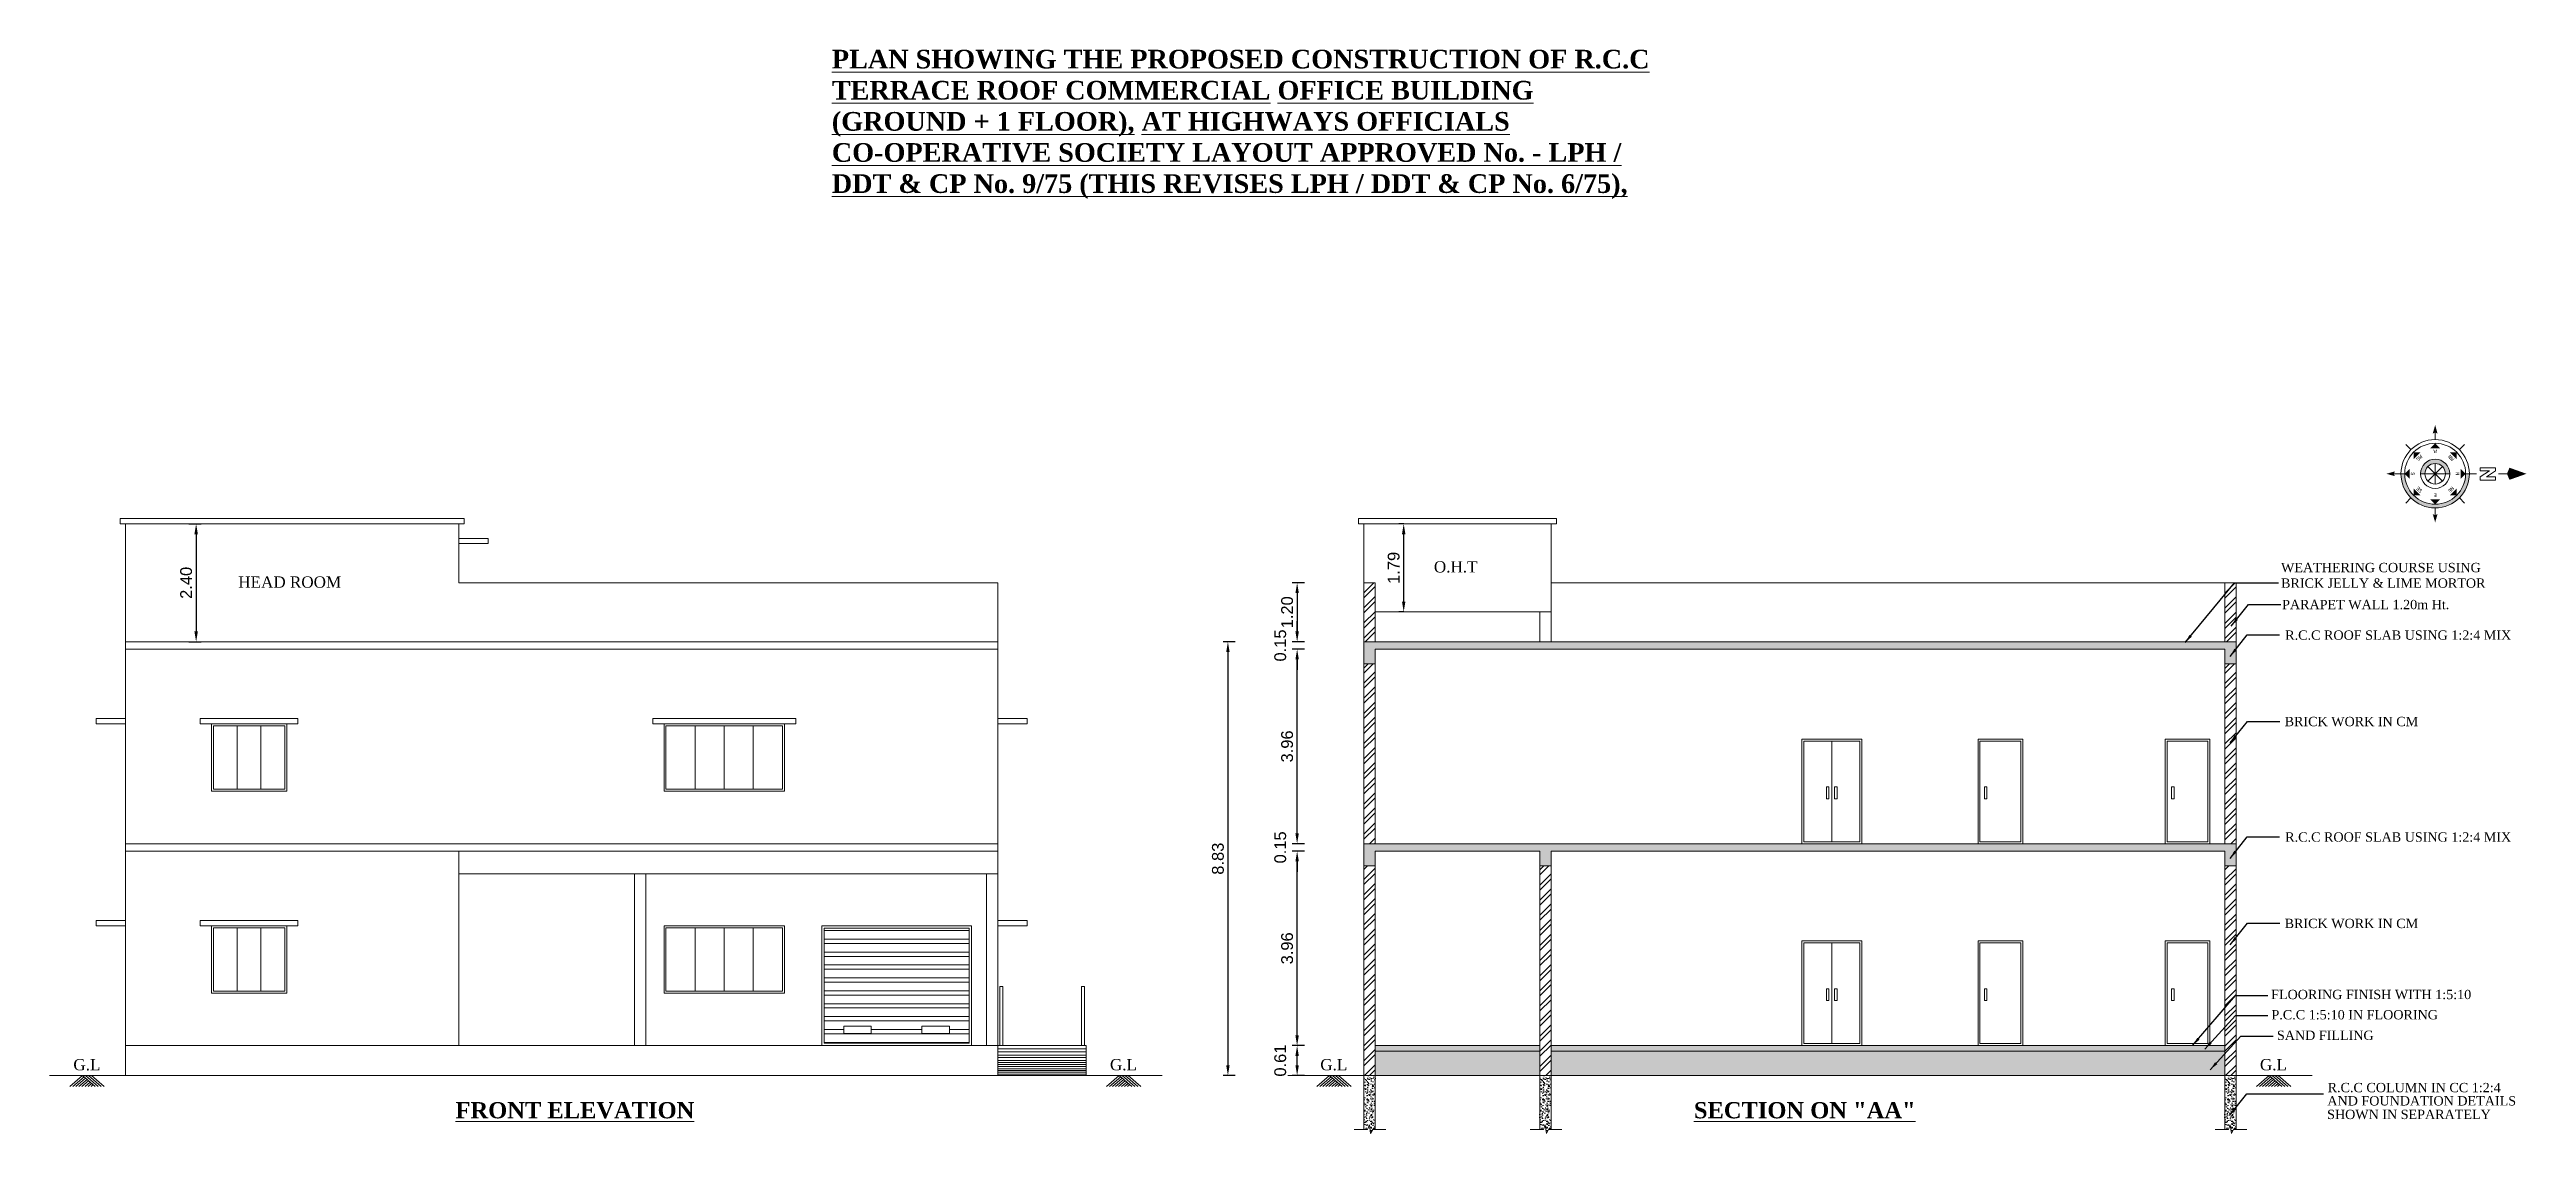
# Model space of a CAD drawing. Header units: metres. Extents: x -296 to -169, y -1394 to -1313.
# Drawn here: x -219.7 to -169.3, y -1334.9 to -1312.8 of the extents above; entities that cross this region are included whole.
import ezdxf
from ezdxf.enums import TextEntityAlignment as Align

# ---------------------------------------------------------------- set-up
doc = ezdxf.new("R2010")
doc.units = ezdxf.units.M
doc.header["$MEASUREMENT"] = 0
doc.header["$PDMODE"] = 2
doc.styles.add('Arial', font='times.ttf', dxfattribs={"height": 9})
doc.styles.add('Arial-Bold', font='times.ttf')
doc.styles.add('CORPORATION', font='arial.ttf')
doc.styles.add('RomanS', font='monos.ttf')
doc.styles.add('STYLE1', font='tahoma.ttf', dxfattribs={"height": 0.23})
doc.dimstyles.new('BLG DIM-1', dxfattribs={"dimtxt": 0.23, "dimasz": 0.23, "dimexe": 0.1, "dimexo": 0.15, "dimgap": 0.08, "dimtad": 1, "dimzin": 0, "dimdsep": 46, "dimtxsty": 'Arial', "dimcen": 0.09, "dimclrd": 8, "dimclre": 8, "dimclrt": 7, "dimadec": 0, "dimazin": 0, "dimtfac": 1, "dimtofl": 0, "dimtmove": 2, "dimatfit": 3, "dimfxl": 0, "dimtolj": 1, "dimtzin": 0, "dimarcsym": 0})
doc.dimstyles.new('STY', dxfattribs={"dimscale": 0.9, "dimtxt": 0.23, "dimasz": 0.18, "dimexe": 0.15, "dimexo": 0.6, "dimgap": 0.1, "dimtad": 1, "dimtih": 1, "dimtoh": 1, "dimzin": 0, "dimdsep": 46, "dimtxsty": 'STYLE1', "dimblk": 'CLOSEDBLANK', "dimcen": 0.09375, "dimdle": 0.1, "dimse1": 1, "dimse2": 1, "dimadec": 0, "dimazin": 0, "dimtfac": 1, "dimtmove": 2, "dimatfit": 2, "dimfxl": 0, "dimtolj": 1, "dimtzin": 0, "dimarcsym": 0})

msp = doc.modelspace()

# ---------------------------------------------------------------- texts
at = {"linetype": 'ByBlock', "lineweight": 18, "style": 'Arial-Bold'}
for s, p in [('HEAD ROOM', (-215.874, -1323.76)), ('O.H.T', (-191.535, -1323.45)), ('G.L', (-219.231, -1333.584)), ('G.L', (-198.129, -1333.584)), ('G.L', (-193.847, -1333.584)), ('G.L', (-174.719, -1333.584))]:
    msp.add_text(s, height=0.23, dxfattribs=at).set_placement(p)
at = {"lineweight": 18, "style": 'Arial'}
for s, p in [('FLOORING FINISH WITH 1:5:10', (-174.491, -1332.135)), ('P.C.C 1:5:10 IN FLOORING', (-174.484, -1332.547)), ('SAND FILLING', (-174.373, -1332.966)), ('AND FOUNDATION DETAILS', (-173.347, -1334.3)), ('R.C.C COLUMN IN CC 1:2:4', (-173.341, -1334.03)), ('SHOWN IN SEPARATELY', (-173.352, -1334.576))]:
    msp.add_text(s, height=0.19, dxfattribs=at).set_placement(p)
at = {"color": 7, "lineweight": 18, "insert": (-203.791, -1312.81), "char_height": 0.38, "width": 84.0622, "attachment_point": 1, "style": 'Arial-Bold'}
msp.add_mtext('\\A1;{\\fTimes New Roman|b1|i0|c186|p18;\\LPLAN SHOWING THE PROPOSED CONSTRUCTION OF R.C.C \\fTimes New Roman|b1|i0|c0|p18;\\P\\fTimes New Roman|b1|i0|c186|p18;TERRACE ROOF COMM\\fTimes New Roman|b1|i0|c0|p18;ERCIAL OFFICE \\fTimes New Roman|b1|i0|c186|p18;BUILDING\\fTimes New Roman|b1|i0|c0|p18; \\H1.83875x; \\H0.54385x;\\P(GROUND + 1 FLOOR)\\fTimes New Roman|b1|i0|c186|p18;,\\fTimes New Roman|b1|i0|c0|p18; AT HIGHWAYS OFFICIALS \\H1.55917x; \\H0.64137x;\\PCO-OPERATIVE SOCIETY LAYOUT APPROVED No. - LPH / \\H1.65164x; \\H0.60546x;\\PDDT & CP No. 9/75 (THIS REVISES LPH / DDT & CP No. 6/75), \\H1.62018x; }', dxfattribs=at)
at = {"lineweight": 18}
for s, insert, char_height, width, attachment_point, style in [('WEATHERING COURSE USING\\PBRICK JELLY & LIME MORTOR', (-174.289, -1323.764), 0.19, 7.33047, 7, 'Arial'), ('\\A1;PARAPET WALL 1.20m Ht.', (-174.268, -1324.202), 0.19, 7.33047, 7, 'Arial'), ('\\A1;R.C.C ROOF SLAB USING 1:2:4 MIX', (-174.204, -1324.824), 0.19, 7.33047, 7, 'Arial'), ('\\A1;BRICK WORK IN CM', (-174.216, -1326.583), 0.19, 7.33047, 7, 'Arial'), ('\\A1;R.C.C ROOF SLAB USING 1:2:4 MIX', (-174.204, -1328.934), 0.19, 7.33047, 7, 'Arial'), ('\\A1;BRICK WORK IN CM', (-174.216, -1330.693), 0.19, 7.33047, 7, 'Arial'), ('\\A1;{\\fTimes New Roman|b1|i0|c0|p18;\\LFRONT ELEVATION}', (-211.451, -1334.231), 0.33, 8.30931, 1, 'Arial-Bold'), ('\\A1;{\\fTimes New Roman|b1|i0|c0|p18;\\LSECTION ON "AA"}', (-186.242, -1334.231), 0.33, 8.30931, 1, 'Arial-Bold')]:
    msp.add_mtext(s, dxfattribs=dict(at, insert=insert, char_height=char_height, width=width, attachment_point=attachment_point, style=style))

# ---------------------------------------------------------------- blocks, each defined once
blk = doc.blocks.new('*D81')
at = {"color": 7, "lineweight": -2}
for p, q in [((-216.88, -1322.461), (-216.632, -1322.461)), ((-216.732, -1322.671), (-216.732, -1324.651)), ((-216.88, -1324.861), (-216.632, -1324.861))]:
    blk.add_line(p, q, dxfattribs=at)
at = {"color": 7, "lineweight": -3}
for points in [[(-216.767, -1322.671), (-216.697, -1322.671), (-216.732, -1322.461)], [(-216.767, -1324.651), (-216.697, -1324.651), (-216.732, -1324.861)]]:
    blk.add_solid(points, dxfattribs=at)
at = {"layer": 'Defpoints', "color": 0, "lineweight": -3}
for p in [(-217.03, -1322.461), (-217.03, -1324.861), (-216.732, -1324.861)]:
    blk.add_point(p, dxfattribs=at)
at = {"color": 7, "lineweight": 18, "insert": (-216.935, -1323.661), "char_height": 0.24, "attachment_point": 5, "rotation": 90, "style": 'CORPORATION'}
blk.add_mtext('\\A1;2.40', dxfattribs=at)
blk = doc.blocks.new('*D82')
at = {"color": 7, "lineweight": -2}
for p, q in [((-192.15, -1322.461), (-192.25, -1322.461)), ((-192.15, -1324.041), (-192.15, -1322.671)), ((-192.15, -1324.251), (-192.25, -1324.251))]:
    blk.add_line(p, q, dxfattribs=at)
at = {"color": 7, "lineweight": -3}
for points in [[(-192.185, -1322.671), (-192.115, -1322.671), (-192.15, -1322.461)], [(-192.185, -1324.041), (-192.115, -1324.041), (-192.15, -1324.251)]]:
    blk.add_solid(points, dxfattribs=at)
at = {"layer": 'Defpoints', "color": 0, "lineweight": -3}
for p in [(-192.15, -1322.461), (-192.121, -1322.461), (-192.121, -1324.251)]:
    blk.add_point(p, dxfattribs=at)
at = {"color": 7, "lineweight": 18, "insert": (-192.353, -1323.356), "char_height": 0.24, "attachment_point": 5, "rotation": 90, "style": 'CORPORATION'}
blk.add_mtext('\\A1;1.79', dxfattribs=at)
blk = doc.blocks.new('*D83')
at = {"color": 7, "lineweight": -2}
for p, q in [((-194.169, -1333.081), (-194.419, -1333.081)), ((-194.319, -1333.481), (-194.319, -1333.291)), ((-194.169, -1333.691), (-194.419, -1333.691))]:
    blk.add_line(p, q, dxfattribs=at)
at = {"color": 7, "lineweight": -3}
for points in [[(-194.354, -1333.291), (-194.284, -1333.291), (-194.319, -1333.081)], [(-194.354, -1333.481), (-194.284, -1333.481), (-194.319, -1333.691)]]:
    blk.add_solid(points, dxfattribs=at)
at = {"layer": 'Defpoints', "color": 0, "lineweight": -3}
for p in [(-194.319, -1333.081), (-192.729, -1333.081), (-192.729, -1333.691)]:
    blk.add_point(p, dxfattribs=at)
at = {"color": 7, "lineweight": 18, "insert": (-194.662, -1333.386), "char_height": 0.24, "attachment_point": 5, "rotation": 90, "style": 'CORPORATION'}
blk.add_mtext('\\A1;0.61', dxfattribs=at)
blk = doc.blocks.new('*D84')
at = {"color": 7, "lineweight": -2}
for p, q in [((-194.169, -1329.121), (-194.419, -1329.121)), ((-194.319, -1332.871), (-194.319, -1329.331)), ((-194.169, -1333.081), (-194.419, -1333.081))]:
    blk.add_line(p, q, dxfattribs=at)
at = {"color": 7, "lineweight": -3}
for points in [[(-194.354, -1329.331), (-194.284, -1329.331), (-194.319, -1329.121)], [(-194.354, -1332.871), (-194.284, -1332.871), (-194.319, -1333.081)]]:
    blk.add_solid(points, dxfattribs=at)
at = {"layer": 'Defpoints', "color": 0, "lineweight": -3}
for p in [(-194.319, -1329.121), (-192.729, -1329.121), (-192.729, -1333.081)]:
    blk.add_point(p, dxfattribs=at)
at = {"color": 7, "lineweight": 18, "insert": (-194.522, -1331.101), "char_height": 0.24, "attachment_point": 5, "rotation": 90, "style": 'CORPORATION'}
blk.add_mtext('\\A1;3.96', dxfattribs=at)
blk = doc.blocks.new('*D85')
at = {"color": 7, "lineweight": -2}
for p, q in [((-194.319, -1328.761), (-194.319, -1328.551)), ((-194.169, -1328.971), (-194.419, -1328.971)), ((-194.169, -1329.121), (-194.419, -1329.121)), ((-194.319, -1329.331), (-194.319, -1329.541))]:
    blk.add_line(p, q, dxfattribs=at)
at = {"color": 7, "lineweight": -3}
for points in [[(-194.354, -1328.761), (-194.284, -1328.761), (-194.319, -1328.971)], [(-194.354, -1329.331), (-194.284, -1329.331), (-194.319, -1329.121)]]:
    blk.add_solid(points, dxfattribs=at)
at = {"layer": 'Defpoints', "color": 0, "lineweight": -3}
for p in [(-194.319, -1329.121), (-192.729, -1328.971), (-192.729, -1329.121)]:
    blk.add_point(p, dxfattribs=at)
at = {"color": 7, "lineweight": 18, "insert": (-194.662, -1329.046), "char_height": 0.24, "attachment_point": 5, "rotation": 90, "style": 'CORPORATION'}
blk.add_mtext('\\A1;0.15', dxfattribs=at)
blk = doc.blocks.new('*D86')
at = {"color": 7, "lineweight": -2}
for p, q in [((-194.169, -1325.011), (-194.419, -1325.011)), ((-194.319, -1328.761), (-194.319, -1325.221)), ((-194.169, -1328.971), (-194.419, -1328.971))]:
    blk.add_line(p, q, dxfattribs=at)
at = {"color": 7, "lineweight": -3}
for points in [[(-194.354, -1325.221), (-194.284, -1325.221), (-194.319, -1325.011)], [(-194.354, -1328.761), (-194.284, -1328.761), (-194.319, -1328.971)]]:
    blk.add_solid(points, dxfattribs=at)
at = {"layer": 'Defpoints', "color": 0, "lineweight": -3}
for p in [(-194.319, -1325.011), (-192.729, -1325.011), (-192.729, -1328.971)]:
    blk.add_point(p, dxfattribs=at)
at = {"color": 7, "lineweight": 18, "insert": (-194.522, -1326.991), "char_height": 0.24, "attachment_point": 5, "rotation": 90, "style": 'CORPORATION'}
blk.add_mtext('\\A1;3.96', dxfattribs=at)
blk = doc.blocks.new('*D87')
at = {"color": 7, "lineweight": -2}
for p, q in [((-194.319, -1324.651), (-194.319, -1324.441)), ((-194.169, -1324.861), (-194.419, -1324.861)), ((-194.169, -1325.011), (-194.419, -1325.011)), ((-194.319, -1325.221), (-194.319, -1325.431))]:
    blk.add_line(p, q, dxfattribs=at)
at = {"color": 7, "lineweight": -3}
for points in [[(-194.354, -1324.651), (-194.284, -1324.651), (-194.319, -1324.861)], [(-194.354, -1325.221), (-194.284, -1325.221), (-194.319, -1325.011)]]:
    blk.add_solid(points, dxfattribs=at)
at = {"layer": 'Defpoints', "color": 0, "lineweight": -3}
for p in [(-194.319, -1324.861), (-192.729, -1324.861), (-192.729, -1325.011)]:
    blk.add_point(p, dxfattribs=at)
at = {"color": 7, "lineweight": 18, "insert": (-194.662, -1324.936), "char_height": 0.24, "attachment_point": 5, "rotation": 90, "style": 'CORPORATION'}
blk.add_mtext('\\A1;0.15', dxfattribs=at)
blk = doc.blocks.new('*D88')
at = {"color": 7, "lineweight": -2}
for p, q in [((-194.169, -1323.661), (-194.419, -1323.661)), ((-194.319, -1323.871), (-194.319, -1324.651)), ((-194.169, -1324.861), (-194.419, -1324.861))]:
    blk.add_line(p, q, dxfattribs=at)
at = {"color": 7, "lineweight": -3}
for points in [[(-194.354, -1323.871), (-194.284, -1323.871), (-194.319, -1323.661)], [(-194.354, -1324.651), (-194.284, -1324.651), (-194.319, -1324.861)]]:
    blk.add_solid(points, dxfattribs=at)
at = {"layer": 'Defpoints', "color": 0, "lineweight": -3}
for p in [(-192.729, -1323.661), (-194.319, -1324.861), (-192.729, -1324.861)]:
    blk.add_point(p, dxfattribs=at)
at = {"color": 7, "lineweight": 18, "insert": (-194.522, -1324.261), "char_height": 0.24, "attachment_point": 5, "rotation": 90, "style": 'CORPORATION'}
blk.add_mtext('\\A1;1.20', dxfattribs=at)
blk = doc.blocks.new('*D89')
at = {"color": 7, "lineweight": -2}
for p, q in [((-195.578, -1324.861), (-195.828, -1324.861)), ((-195.728, -1325.071), (-195.728, -1333.481)), ((-195.578, -1333.691), (-195.828, -1333.691))]:
    blk.add_line(p, q, dxfattribs=at)
at = {"color": 7, "lineweight": -3}
for points in [[(-195.763, -1325.071), (-195.693, -1325.071), (-195.728, -1324.861)], [(-195.763, -1333.481), (-195.693, -1333.481), (-195.728, -1333.691)]]:
    blk.add_solid(points, dxfattribs=at)
at = {"layer": 'Defpoints', "color": 0, "lineweight": -3}
for p in [(-192.959, -1324.861), (-195.728, -1333.691), (-192.959, -1333.691)]:
    blk.add_point(p, dxfattribs=at)
at = {"color": 7, "lineweight": 18, "insert": (-195.931, -1329.276), "char_height": 0.24, "attachment_point": 5, "rotation": 90, "style": 'CORPORATION'}
blk.add_mtext('\\A1;8.83', dxfattribs=at)
blk = doc.blocks.new('_ClosedBlank')
at = {"color": 0, "linetype": 'ByBlock', "lineweight": -2}
for p, q in [((-1, 0.17), (0, 0)), ((-1, 0.17), (-1, -0.17)), ((0, 0), (-1, -0.17))]:
    blk.add_line(p, q, dxfattribs=at)
blk = doc.blocks.new('Anno_North_J_Metric')
at = {"linetype": 'ByBlock', "lineweight": -2}
h = blk.add_hatch(color=0, dxfattribs=at)
h.paths.add_polyline_path([(-4.17, 0), (-4.68, 0, 1), (4.68, 0), (4.17, 0, -1)])
h.paths.add_polyline_path([(1.41, 0), (2, 0, 1), (-2, 0), (-1.41, 0, -1)])
at = {"color": 0, "linetype": 'ByBlock', "lineweight": -2}
for p, q in [((-3.31, 3.31), (-4.01, 4.01)), ((0, 4.68), (0, 5.67)), ((3.31, 3.31), (4.01, 4.01)), ((-4.68, 0), (-5.67, 0)), ((-4.68, 0), (-4.17, 0)), ((-1.41, 0), (-2, 0)), ((-1.41, 0), (1.41, 0)), ((1.41, 0), (-1.41, 0)), ((-1, 1), (1, -1)), ((-1, -1), (1, 1)), ((1, -1), (-1, 1)), ((1, 1), (-1, -1)), ((0, 1.41), (0, -1.41)), ((0, -1.41), (0, 1.41)), ((1.41, 0), (2, 0)), ((4.68, 0), (4.17, 0)), ((4.68, 0), (5.67, 0)), ((6.17, 0.4), (6.17, 0.82)), ((6.17, 0.82), (8.27, 0.82)), ((7.43, 0.4), (6.17, 0.4)), ((6.17, -0.44), (7.43, 0.4)), ((8.27, 0.4), (7.01, -0.44)), ((8.27, 0.82), (8.27, 0.4)), ((8.67, 0), (9.83, 0)), ((-3.31, -3.31), (-4.01, -4.01)), ((3.31, -3.31), (4.01, -4.01)), ((6.17, -0.86), (6.17, -0.44)), ((8.27, -0.86), (6.17, -0.86)), ((7.01, -0.44), (8.27, -0.44)), ((8.27, -0.44), (8.27, -0.86)), ((0, -4.68), (0, -5.67))]:
    blk.add_line(p, q, dxfattribs=at)
for radius in [4.68, 4.17, 2, 1.41]:
    blk.add_circle((0, 0), radius, dxfattribs=at)
for points in [[(0, 4.17), (0.67, 3.5), (-0.67, 3.5)], [(-0.33, 5.5), (0, 5.67), (0, 6.67)], [(0, 6.67), (0.33, 5.5), (0, 5.67)], [(-6.67, 0), (-5.5, 0.33), (-5.67, 0)], [(-5.5, -0.33), (-5.67, 0), (-6.67, 0)], [(-4.17, 0), (-3.5, 0.67), (-3.5, -0.67)], [(-2.95, 2.95), (-2, 2.95), (-2.95, 2)], [(2.95, 2.95), (2.95, 2), (2, 2.95)], [(4.17, 0), (3.5, -0.67), (3.5, 0.67)], [(12.5, 0), (10.17, 0.83), (9.83, 0)], [(9.83, 0), (10.17, -0.83), (12.5, 0)], [(-2.95, -2.95), (-2.95, -2), (-2, -2.95)], [(2.95, -2.95), (2, -2.95), (2.95, -2)], [(0, -4.17), (-0.67, -3.5), (0.67, -3.5)], [(0, -6.67), (-0.33, -5.5), (0, -5.67)], [(0.33, -5.5), (0, -5.67), (0, -6.67)]]:
    blk.add_solid(points, dxfattribs=at)
at = {"color": 0, "linetype": 'ByBlock', "lineweight": -2, "style": 'RomanS'}
for s, rotation, p in [('S', 270, (-3.33, 0)), ('SW', 45, (-2, 2)), ('NW', 315, (2, 2)), ('N', 270, (2.83, 0)), ('SE', 135, (-2, -2)), ('E', 180, (0, -2.67)), ('NE', 225, (2, -2))]:
    blk.add_text(s, height=0.5, rotation=rotation, dxfattribs=at).set_placement(p, align=Align.CENTER)
blk.add_text('W', height=0.5, dxfattribs=at).set_placement((0, 2.83), align=Align.CENTER)

# ---------------------------------------------------------------- dimensions: what is measured, and where the dimension line sits
at = {"color": 3, "lineweight": 18}
for base, p1, p2, picture, middle in [((-216.732, -1324.861), (-217.03, -1322.461), (-217.03, -1324.861), '*D81', (-216.935, -1323.661)), ((-192.15, -1322.461), (-192.121, -1324.251), (-192.121, -1322.461), '*D82', (-192.353, -1323.356)), ((-194.319, -1324.861), (-192.729, -1323.661), (-192.729, -1324.861), '*D88', (-194.522, -1324.261)), ((-194.319, -1324.861), (-192.729, -1325.011), (-192.729, -1324.861), '*D87', (-194.662, -1324.936)), ((-195.728, -1333.691), (-192.959, -1324.861), (-192.959, -1333.691), '*D89', (-195.931, -1329.276)), ((-194.319, -1325.011), (-192.729, -1328.971), (-192.729, -1325.011), '*D86', (-194.522, -1326.991)), ((-194.319, -1329.121), (-192.729, -1328.971), (-192.729, -1329.121), '*D85', (-194.662, -1329.046)), ((-194.319, -1329.121), (-192.729, -1333.081), (-192.729, -1329.121), '*D84', (-194.522, -1331.101)), ((-194.319, -1333.081), (-192.729, -1333.691), (-192.729, -1333.081), '*D83', (-194.662, -1333.386))]:
    dim = msp.add_linear_dim(base=base, p1=p1, p2=p2, angle=90, dimstyle='BLG DIM-1', override={"dimtxt": 0.24, "dimasz": 0.21, "dimtxsty": 'CORPORATION', "dimclrd": 7, "dimclre": 7}, dxfattribs=at)
    dim.commit()
    dim.dimension.update_dxf_attribs({"geometry": picture, "text_midpoint": middle})

# ---------------------------------------------------------------- hatches: boundary and pattern name
at = {"linetype": 'ByBlock', "lineweight": 18}
h = msp.add_hatch(dxfattribs=at)
h.set_pattern_fill('ANSI32', color=256, scale=0.58)
h.set_pattern_definition([(45, (-4310.59307, -671.67606), (-0.153795725, 0.153795725), []), (45, (-4310.49054, -671.67606), (-0.153795725, 0.153795725), [])])
h.paths.add_polyline_path([(-192.729, -1323.661), (-192.959, -1323.661), (-192.959, -1324.861), (-192.729, -1324.861)])
h.paths.add_polyline_path([(-175.434, -1324.861), (-175.204, -1324.861), (-175.204, -1323.661), (-175.434, -1323.661)])
h = msp.add_hatch(dxfattribs=at)
h.set_pattern_fill('AR-CONC', color=256, scale=0.02)
h.set_pattern_definition([(50, (-4310.59307, -672.28606), (0.1434520365, -0.012550427), [0.015, -0.165]), (355, (-4310.59307, -672.28606), (-0.0277502667, 0.1504384267), [0.012, -0.132]), (100.4514445, (-4310.58112, -672.2871), (0.1157017693, 0.137887998), [0.0127480384, -0.1402284224]), (46.1842, (-4310.59307, -672.24606), (0.213448266, -0.033103856), [0.0225, -0.2475]), (96.6356355, (-4310.57528, -672.24882), (0.186932389, 0.19482372), [0.019122068, -0.210342752]), (351.184164, (-4310.59307, -672.24606), (0.186932389, 0.19482372), [0.018, -0.198]), (21, (-4310.57307, -672.25606), (0.1193814104, -0.080523778), [0.015, -0.165]), (326, (-4310.57307, -672.25606), (0.0486630664, 0.145030009), [0.012, -0.132]), (71.4514447, (-4310.56312, -672.26277), (0.1680444753, 0.0645062306), [0.012748038, -0.1402284224]), (37.5, (-4310.59307, -672.286057), (0.00243197106, 0.06657877077), [0, -0.1304, 0, -0.134, 0, -0.1325]), (7.5, (-4310.59307, -672.28606), (0.0526139075, 0.0788823424), [0, -0.0764, 0, -0.1274, 0, -0.0505]), (327.5, (-4310.63767, -672.286057), (0.10676448723, -0.00451097435), [0, -0.05, 0, -0.156, 0, -0.207]), (317.5, (-4310.65767, -672.28606), (0.1166372339, 0.0200209965), [0, -0.065, 0, -0.1036, 0, -0.147])])
h.paths.add_polyline_path([(-192.729, -1325.011), (-175.434, -1325.011), (-175.434, -1325.311), (-175.204, -1325.311), (-175.204, -1324.861), (-192.959, -1324.861), (-192.959, -1325.311), (-192.729, -1325.311)])
h.paths.add_polyline_path([(-175.434, -1329.121), (-175.434, -1329.421), (-175.204, -1329.421), (-175.204, -1328.971), (-192.959, -1328.971), (-192.959, -1329.421), (-192.729, -1329.421), (-192.729, -1329.121), (-189.379, -1329.121), (-189.379, -1329.421), (-189.149, -1329.421), (-189.149, -1329.121)])
h.paths.add_polyline_path([(-175.434, -1333.081), (-189.149, -1333.081), (-189.149, -1333.191), (-175.434, -1333.191)])
h.paths.add_polyline_path([(-189.379, -1333.081), (-192.729, -1333.081), (-192.729, -1333.191), (-189.379, -1333.191)])
h = msp.add_hatch(dxfattribs=at)
h.set_pattern_fill('ANSI32', color=256, scale=0.58)
h.set_pattern_definition([(45, (-4310.59307, -672.28606), (-0.153795725, 0.153795725), []), (45, (-4310.49054, -672.28606), (-0.153795725, 0.153795725), [])])
h.paths.add_polyline_path([(-192.729, -1329.421), (-192.959, -1329.421), (-192.959, -1333.691), (-192.729, -1333.691)])
h.paths.add_polyline_path([(-189.379, -1333.691), (-189.149, -1333.691), (-189.149, -1329.421), (-189.379, -1329.421)])
h.paths.add_polyline_path([(-175.434, -1333.691), (-175.204, -1333.691), (-175.204, -1329.421), (-175.434, -1329.421)])
h.paths.add_polyline_path([(-175.434, -1328.971), (-175.204, -1328.971), (-175.204, -1325.311), (-175.434, -1325.311)])
h.paths.add_polyline_path([(-192.959, -1328.971), (-192.729, -1328.971), (-192.729, -1325.311), (-192.959, -1325.311)])
h = msp.add_hatch(dxfattribs=at)
h.set_pattern_fill('ANSI32', color=256, scale=0.7, angle=135)
h.set_pattern_definition([(180, (-4310.59307, -674.2276), (0, -0.2625), []), (180, (-4310.68057, -674.1401), (0, -0.2625), [])])
h.paths.add_polyline_path([(-203.945, -1330.691), (-203.945, -1333.031), (-200.997, -1333.031), (-200.997, -1330.691)])
h.paths.add_polyline_path([(-201.956, -1332.683), (-201.395, -1332.683), (-201.395, -1332.837), (-201.956, -1332.837)], flags=16)
h.paths.add_polyline_path([(-202.987, -1332.683), (-202.987, -1332.837), (-203.548, -1332.837), (-203.548, -1332.683)], flags=16)
h = msp.add_hatch(dxfattribs=at)
h.set_pattern_fill('AR-SAND', color=256, scale=0.1)
h.set_pattern_definition([(37.5, (-4310.59307, -672.89606), (-0.006299336, 0.192682377), [0, -0.152, 0, -0.17, 0, -0.1625]), (7.5, (-4310.59307, -672.89606), (0.17697767, 0.282214607), [0, -0.082, 0, -0.137, 0, -0.0525]), (327.5, (-4310.71607, -672.89606), (0.311414186, 0.0005659054), [0, -0.05, 0, -0.18, 0, -0.235]), (317.5, (-4310.71607, -672.89606), (0.30061266, 0.087767556), [0, -0.025, 0, -0.118, 0, -0.135])])
h.paths.add_polyline_path([(-189.379, -1333.691), (-189.379, -1333.191), (-192.729, -1333.191), (-192.729, -1333.691)])
h.paths.add_polyline_path([(-175.434, -1333.691), (-175.434, -1333.191), (-189.149, -1333.191), (-189.149, -1333.691)])
h = msp.add_hatch(dxfattribs=at)
h.set_pattern_fill('AR-CONC', color=256, scale=0.02)
h.set_pattern_definition([(50, (-4310.59307, -672.89606), (0.1434520365, -0.012550427), [0.015, -0.165]), (355, (-4310.59307, -672.89606), (-0.0277502667, 0.150438427), [0.012, -0.132]), (100.4514445, (-4310.58112, -672.8971), (0.1157017693, 0.137887998), [0.0127480384, -0.1402284224]), (46.1842, (-4310.59307, -672.85606), (0.213448266, -0.033103856), [0.0225, -0.2475]), (96.6356355, (-4310.57528, -672.85882), (0.186932389, 0.19482372), [0.019122068, -0.210342752]), (351.184164, (-4310.59307, -672.85606), (0.186932389, 0.19482372), [0.018, -0.198]), (21, (-4310.57307, -672.86606), (0.1193814104, -0.080523778), [0.015, -0.165]), (326, (-4310.57307, -672.86606), (0.0486630664, 0.145030009), [0.012, -0.132]), (71.4514447, (-4310.56312, -672.87277), (0.1680444753, 0.0645062306), [0.012748038, -0.1402284224]), (37.5, (-4310.59307, -672.896057), (0.00243197106, 0.06657877077), [0, -0.1304, 0, -0.134, 0, -0.1325]), (7.5, (-4310.59307, -672.89606), (0.0526139075, 0.0788823424), [0, -0.0764, 0, -0.1274, 0, -0.0505]), (327.5, (-4310.63767, -672.896057), (0.10676448723, -0.00451097435), [0, -0.05, 0, -0.156, 0, -0.207]), (317.5, (-4310.65767, -672.89606), (0.1166372339, 0.0200209965), [0, -0.065, 0, -0.1036, 0, -0.147])])
h.paths.add_polyline_path([(-192.729, -1333.691), (-192.959, -1333.691), (-192.959, -1334.786), (-192.887, -1334.786), (-192.848, -1334.696), (-192.822, -1334.869), (-192.779, -1334.786), (-192.729, -1334.786)])
h = msp.add_hatch(dxfattribs=at)
h.set_pattern_fill('AR-CONC', color=256, scale=0.02)
h.set_pattern_definition([(50, (-4307.01307, -672.89606), (0.1434520365, -0.012550427), [0.015, -0.165]), (355, (-4307.01307, -672.89606), (-0.0277502667, 0.150438427), [0.012, -0.132]), (100.4514445, (-4307.00112, -672.8971), (0.1157017693, 0.137887998), [0.0127480384, -0.1402284224]), (46.1842, (-4307.01307, -672.85606), (0.213448266, -0.033103856), [0.0225, -0.2475]), (96.6356355, (-4306.99528, -672.85882), (0.186932389, 0.19482372), [0.019122068, -0.210342752]), (351.184164, (-4307.01307, -672.85606), (0.186932389, 0.19482372), [0.018, -0.198]), (21, (-4306.99307, -672.86606), (0.1193814104, -0.080523778), [0.015, -0.165]), (326, (-4306.99307, -672.86606), (0.0486630664, 0.145030009), [0.012, -0.132]), (71.4514447, (-4306.98312, -672.87277), (0.1680444753, 0.0645062306), [0.012748038, -0.1402284224]), (37.5, (-4307.01307, -672.896057), (0.00243197106, 0.06657877077), [0, -0.1304, 0, -0.134, 0, -0.1325]), (7.5, (-4307.01307, -672.89606), (0.0526139075, 0.0788823424), [0, -0.0764, 0, -0.1274, 0, -0.0505]), (327.5, (-4307.05767, -672.896057), (0.10676448723, -0.00451097435), [0, -0.05, 0, -0.156, 0, -0.207]), (317.5, (-4307.07767, -672.89606), (0.1166372339, 0.0200209965), [0, -0.065, 0, -0.1036, 0, -0.147])])
h.paths.add_polyline_path([(-189.149, -1333.691), (-189.379, -1333.691), (-189.379, -1334.786), (-189.307, -1334.786), (-189.268, -1334.696), (-189.242, -1334.869), (-189.199, -1334.786), (-189.149, -1334.786)])
h = msp.add_hatch(dxfattribs=at)
h.set_pattern_fill('AR-CONC', color=256, scale=0.02)
h.set_pattern_definition([(50, (-4293.06843, -672.89606), (0.1434520365, -0.012550427), [0.015, -0.165]), (355, (-4293.06843, -672.89606), (-0.0277502667, 0.150438427), [0.012, -0.132]), (100.4514445, (-4293.05648, -672.8971), (0.1157017693, 0.137887998), [0.0127480384, -0.1402284224]), (46.1842, (-4293.06843, -672.85606), (0.213448266, -0.033103856), [0.0225, -0.2475]), (96.6356355, (-4293.05065, -672.85882), (0.186932389, 0.19482372), [0.019122068, -0.210342752]), (351.184164, (-4293.06843, -672.85606), (0.186932389, 0.19482372), [0.018, -0.198]), (21, (-4293.04843, -672.86606), (0.1193814104, -0.080523778), [0.015, -0.165]), (326, (-4293.04843, -672.86606), (0.0486630664, 0.145030009), [0.012, -0.132]), (71.4514447, (-4293.03849, -672.87277), (0.1680444753, 0.0645062306), [0.012748038, -0.1402284224]), (37.5, (-4293.068434, -672.896057), (0.00243197106, 0.06657877077), [0, -0.1304, 0, -0.134, 0, -0.1325]), (7.5, (-4293.068434, -672.89606), (0.0526139075, 0.0788823424), [0, -0.0764, 0, -0.1274, 0, -0.0505]), (327.5, (-4293.113034, -672.896057), (0.10676448723, -0.00451097435), [0, -0.05, 0, -0.156, 0, -0.207]), (317.5, (-4293.13303, -672.89606), (0.1166372339, 0.0200209965), [0, -0.065, 0, -0.1036, 0, -0.147])])
h.paths.add_polyline_path([(-175.204, -1333.691), (-175.434, -1333.691), (-175.434, -1334.786), (-175.362, -1334.786), (-175.323, -1334.696), (-175.298, -1334.869), (-175.254, -1334.786), (-175.204, -1334.786)])

# ---------------------------------------------------------------- linework, layer by layer
for p, q in [((-218.279, -1322.461), (-218.279, -1322.351)), ((-218.279, -1322.351), (-211.277, -1322.351)), ((-218.279, -1322.461), (-211.277, -1322.461)), ((-218.169, -1333.691), (-218.169, -1322.461)), ((-211.387, -1323.661), (-211.387, -1322.461)), ((-211.277, -1322.461), (-211.277, -1322.351)), ((-193.069, -1322.461), (-193.069, -1322.351)), ((-193.069, -1322.351), (-189.039, -1322.351)), ((-193.069, -1322.461), (-189.039, -1322.461)), ((-192.959, -1333.691), (-192.959, -1322.461)), ((-189.149, -1324.861), (-189.149, -1322.461)), ((-189.039, -1322.461), (-189.039, -1322.351)), ((-211.387, -1322.761), (-210.787, -1322.761)), ((-211.387, -1322.861), (-210.787, -1322.861)), ((-210.787, -1322.861), (-210.787, -1322.761)), ((-211.387, -1323.661), (-200.414, -1323.661)), ((-200.414, -1333.691), (-200.414, -1323.661)), ((-192.959, -1323.661), (-192.729, -1323.661)), ((-192.729, -1324.861), (-192.729, -1323.661)), ((-189.149, -1323.661), (-175.204, -1323.661)), ((-175.434, -1324.861), (-175.434, -1323.661)), ((-175.204, -1333.691), (-175.204, -1323.661)), ((-192.729, -1324.251), (-189.149, -1324.251)), ((-189.379, -1324.861), (-189.379, -1324.251)), ((-218.169, -1324.861), (-200.414, -1324.861)), ((-218.169, -1325.011), (-200.414, -1325.011)), ((-192.959, -1324.861), (-175.204, -1324.861)), ((-192.729, -1328.971), (-192.729, -1325.011)), ((-192.729, -1325.011), (-175.434, -1325.011)), ((-175.434, -1328.971), (-175.434, -1325.011)), ((-192.959, -1325.311), (-192.729, -1325.311)), ((-175.434, -1325.311), (-175.204, -1325.311)), ((-218.769, -1326.531), (-218.769, -1326.421)), ((-218.769, -1326.421), (-218.169, -1326.421)), ((-218.169, -1326.531), (-218.769, -1326.531)), ((-215.896, -1327.861), (-215.896, -1326.571)), ((-215.412, -1327.861), (-215.412, -1326.571)), ((-206.574, -1327.861), (-206.574, -1326.571)), ((-205.982, -1327.861), (-205.982, -1326.571)), ((-205.39, -1327.861), (-205.39, -1326.571)), ((-199.814, -1326.421), (-200.414, -1326.421)), ((-200.414, -1326.531), (-199.814, -1326.531)), ((-199.814, -1326.531), (-199.814, -1326.421)), ((-183.434, -1326.881), (-183.434, -1328.931)), ((-218.169, -1328.971), (-200.414, -1328.971)), ((-218.169, -1329.121), (-200.414, -1329.121)), ((-211.387, -1329.121), (-211.387, -1333.081)), ((-192.959, -1328.971), (-175.204, -1328.971)), ((-192.729, -1333.691), (-192.729, -1329.121)), ((-192.729, -1329.121), (-189.379, -1329.121)), ((-189.379, -1333.691), (-189.379, -1329.121)), ((-189.149, -1333.691), (-189.149, -1329.121)), ((-189.149, -1329.121), (-175.434, -1329.121)), ((-175.434, -1333.691), (-175.434, -1329.121)), ((-211.387, -1329.581), (-200.414, -1329.581)), ((-207.805, -1333.081), (-207.805, -1329.581)), ((-207.577, -1333.081), (-207.577, -1329.581)), ((-200.644, -1333.081), (-200.644, -1329.581)), ((-192.959, -1329.421), (-192.729, -1329.421)), ((-189.379, -1329.421), (-189.149, -1329.421)), ((-175.434, -1329.421), (-175.204, -1329.421)), ((-218.769, -1330.641), (-218.769, -1330.531)), ((-218.769, -1330.531), (-218.169, -1330.531)), ((-218.169, -1330.641), (-218.769, -1330.641)), ((-199.814, -1330.531), (-200.414, -1330.531)), ((-200.414, -1330.641), (-199.814, -1330.641)), ((-199.814, -1330.641), (-199.814, -1330.531)), ((-215.896, -1331.971), (-215.896, -1330.681)), ((-215.412, -1331.971), (-215.412, -1330.681)), ((-206.574, -1331.971), (-206.574, -1330.681)), ((-205.982, -1331.971), (-205.982, -1330.681)), ((-205.39, -1331.971), (-205.39, -1330.681)), ((-183.434, -1330.991), (-183.434, -1333.041)), ((-200.373, -1333.081), (-200.373, -1331.881)), ((-200.373, -1331.881), (-200.313, -1331.881)), ((-200.313, -1331.881), (-200.313, -1333.081)), ((-198.707, -1333.081), (-198.707, -1331.881)), ((-198.707, -1331.881), (-198.647, -1331.881)), ((-198.647, -1331.881), (-198.647, -1333.081)), ((-218.169, -1333.081), (-198.614, -1333.081)), ((-200.414, -1333.147), (-198.614, -1333.147)), ((-198.614, -1333.691), (-198.614, -1333.081)), ((-192.729, -1333.081), (-189.379, -1333.081)), ((-189.149, -1333.081), (-175.434, -1333.081)), ((-200.414, -1333.206), (-198.614, -1333.206)), ((-200.414, -1333.273), (-198.614, -1333.273)), ((-200.414, -1333.322), (-198.614, -1333.322)), ((-200.414, -1333.385), (-198.614, -1333.385)), ((-200.414, -1333.428), (-198.614, -1333.428)), ((-200.414, -1333.464), (-198.614, -1333.464)), ((-200.414, -1333.505), (-198.614, -1333.505)), ((-200.414, -1333.552), (-198.614, -1333.552)), ((-200.414, -1333.59), (-198.614, -1333.59)), ((-200.414, -1333.623), (-198.614, -1333.623)), ((-200.414, -1333.659), (-198.614, -1333.659)), ((-192.729, -1333.191), (-189.379, -1333.191)), ((-189.149, -1333.191), (-175.434, -1333.191)), ((-218.169, -1333.691), (-198.614, -1333.691)), ((-192.959, -1333.691), (-175.204, -1333.691)), ((-192.959, -1333.691), (-192.959, -1334.786)), ((-192.729, -1333.691), (-192.729, -1334.786)), ((-189.379, -1333.691), (-189.379, -1334.786)), ((-189.149, -1333.691), (-189.149, -1334.786)), ((-175.434, -1333.691), (-175.434, -1334.786)), ((-175.204, -1333.691), (-175.204, -1334.786)), ((-193.157, -1334.786), (-192.887, -1334.786)), ((-192.887, -1334.786), (-192.848, -1334.696)), ((-192.848, -1334.696), (-192.822, -1334.869)), ((-192.822, -1334.869), (-192.779, -1334.786)), ((-192.779, -1334.786), (-192.513, -1334.786)), ((-189.577, -1334.786), (-189.307, -1334.786)), ((-189.307, -1334.786), (-189.268, -1334.696)), ((-189.268, -1334.696), (-189.242, -1334.869)), ((-189.242, -1334.869), (-189.199, -1334.786)), ((-189.199, -1334.786), (-188.933, -1334.786)), ((-175.632, -1334.786), (-175.362, -1334.786)), ((-175.362, -1334.786), (-175.323, -1334.696)), ((-175.323, -1334.696), (-175.298, -1334.869)), ((-175.298, -1334.869), (-175.254, -1334.786)), ((-175.254, -1334.786), (-174.988, -1334.786))]:
    msp.add_line(p, q, dxfattribs=at)
at = {"lineweight": 18, "ltscale": 10}
for p, q in [((-218.169, -1333.691), (-219.716, -1333.691)), ((-219.044, -1333.691), (-219.301, -1333.911)), ((-219.014, -1333.717), (-219.24, -1333.911)), ((-218.983, -1333.744), (-219.178, -1333.911)), ((-218.952, -1333.77), (-219.117, -1333.911)), ((-218.922, -1333.796), (-219.056, -1333.911)), ((-219.044, -1333.691), (-218.788, -1333.911)), ((-218.891, -1333.823), (-218.994, -1333.911)), ((-218.983, -1333.691), (-218.726, -1333.911)), ((-218.86, -1333.849), (-218.933, -1333.911)), ((-218.922, -1333.691), (-218.665, -1333.911)), ((-218.83, -1333.875), (-218.872, -1333.911)), ((-218.86, -1333.691), (-218.604, -1333.911)), ((-197.066, -1333.691), (-198.614, -1333.691)), ((-197.942, -1333.691), (-198.199, -1333.911)), ((-197.911, -1333.717), (-198.137, -1333.911)), ((-197.881, -1333.744), (-198.076, -1333.911)), ((-197.85, -1333.77), (-198.015, -1333.911)), ((-197.819, -1333.796), (-197.953, -1333.911)), ((-197.942, -1333.691), (-197.685, -1333.911)), ((-197.789, -1333.823), (-197.892, -1333.911)), ((-197.881, -1333.691), (-197.624, -1333.911)), ((-197.758, -1333.849), (-197.831, -1333.911)), ((-197.819, -1333.691), (-197.563, -1333.911)), ((-197.727, -1333.875), (-197.769, -1333.911)), ((-197.758, -1333.691), (-197.501, -1333.911)), ((-192.959, -1333.691), (-194.507, -1333.691)), ((-193.66, -1333.691), (-193.917, -1333.911)), ((-193.629, -1333.717), (-193.855, -1333.911)), ((-193.599, -1333.744), (-193.794, -1333.911)), ((-193.568, -1333.77), (-193.733, -1333.911)), ((-193.537, -1333.796), (-193.671, -1333.911)), ((-193.66, -1333.691), (-193.403, -1333.911)), ((-193.507, -1333.823), (-193.61, -1333.911)), ((-193.599, -1333.691), (-193.342, -1333.911)), ((-193.476, -1333.849), (-193.549, -1333.911)), ((-193.537, -1333.691), (-193.281, -1333.911)), ((-193.445, -1333.875), (-193.487, -1333.911)), ((-193.476, -1333.691), (-193.219, -1333.911)), ((-173.657, -1333.691), (-175.204, -1333.691)), ((-174.532, -1333.691), (-174.789, -1333.911)), ((-174.502, -1333.717), (-174.728, -1333.911)), ((-174.471, -1333.744), (-174.666, -1333.911)), ((-174.44, -1333.77), (-174.605, -1333.911)), ((-174.41, -1333.796), (-174.544, -1333.911)), ((-174.532, -1333.691), (-174.276, -1333.911)), ((-174.379, -1333.823), (-174.482, -1333.911)), ((-174.471, -1333.691), (-174.215, -1333.911)), ((-174.348, -1333.849), (-174.421, -1333.911)), ((-174.41, -1333.691), (-174.153, -1333.911)), ((-174.318, -1333.875), (-174.36, -1333.911)), ((-174.348, -1333.691), (-174.092, -1333.911))]:
    msp.add_line(p, q, dxfattribs=at)
at = {"linetype": 'ByBlock', "lineweight": 18}
for points in [[(-216.419, -1326.531), (-216.649, -1326.531), (-216.649, -1326.421), (-214.659, -1326.421), (-214.659, -1326.531), (-214.889, -1326.531)], [(-207.207, -1326.531), (-207.437, -1326.531), (-207.437, -1326.421), (-204.527, -1326.421), (-204.527, -1326.531), (-204.757, -1326.531)], [(-216.419, -1330.641), (-216.649, -1330.641), (-216.649, -1330.531), (-214.659, -1330.531), (-214.659, -1330.641), (-214.889, -1330.641)]]:
    msp.add_lwpolyline(points, dxfattribs=at)
for points in [[(-216.419, -1326.531), (-214.889, -1326.531), (-214.889, -1327.901), (-216.419, -1327.901)], [(-216.379, -1326.571), (-214.929, -1326.571), (-214.929, -1327.861), (-216.379, -1327.861)], [(-207.207, -1326.531), (-204.757, -1326.531), (-204.757, -1327.901), (-207.207, -1327.901)], [(-207.167, -1326.571), (-204.797, -1326.571), (-204.797, -1327.861), (-207.167, -1327.861)], [(-184.044, -1326.841), (-182.824, -1326.841), (-182.824, -1328.971), (-184.044, -1328.971)], [(-184.004, -1326.881), (-182.864, -1326.881), (-182.864, -1328.931), (-184.004, -1328.931)], [(-180.458, -1326.841), (-179.548, -1326.841), (-179.548, -1328.971), (-180.458, -1328.971)], [(-180.418, -1326.881), (-179.588, -1326.881), (-179.588, -1328.931), (-180.418, -1328.931)], [(-176.648, -1326.841), (-175.738, -1326.841), (-175.738, -1328.971), (-176.648, -1328.971)], [(-176.608, -1326.881), (-175.778, -1326.881), (-175.778, -1328.931), (-176.608, -1328.931)], [(-183.494, -1327.813), (-183.545, -1327.813), (-183.545, -1328.056), (-183.494, -1328.056)], [(-183.327, -1327.813), (-183.378, -1327.813), (-183.378, -1328.056), (-183.327, -1328.056)], [(-180.278, -1327.813), (-180.329, -1327.813), (-180.329, -1328.056), (-180.278, -1328.056)], [(-176.468, -1327.813), (-176.519, -1327.813), (-176.519, -1328.056), (-176.468, -1328.056)], [(-216.419, -1330.641), (-214.889, -1330.641), (-214.889, -1332.011), (-216.419, -1332.011)], [(-207.207, -1330.641), (-204.757, -1330.641), (-204.757, -1332.011), (-207.207, -1332.011)], [(-203.995, -1330.641), (-200.947, -1330.641), (-200.947, -1333.081), (-203.995, -1333.081)], [(-216.379, -1330.681), (-214.929, -1330.681), (-214.929, -1331.971), (-216.379, -1331.971)], [(-207.167, -1330.681), (-204.797, -1330.681), (-204.797, -1331.971), (-207.167, -1331.971)], [(-203.945, -1330.691), (-200.997, -1330.691), (-200.997, -1333.031), (-203.945, -1333.031)], [(-184.044, -1330.951), (-182.824, -1330.951), (-182.824, -1333.081), (-184.044, -1333.081)], [(-184.004, -1330.991), (-182.864, -1330.991), (-182.864, -1333.041), (-184.004, -1333.041)], [(-180.458, -1330.951), (-179.548, -1330.951), (-179.548, -1333.081), (-180.458, -1333.081)], [(-180.418, -1330.991), (-179.588, -1330.991), (-179.588, -1333.041), (-180.418, -1333.041)], [(-176.648, -1330.951), (-175.738, -1330.951), (-175.738, -1333.081), (-176.648, -1333.081)], [(-176.608, -1330.991), (-175.778, -1330.991), (-175.778, -1333.041), (-176.608, -1333.041)], [(-183.494, -1331.923), (-183.545, -1331.923), (-183.545, -1332.166), (-183.494, -1332.166)], [(-183.327, -1331.923), (-183.378, -1331.923), (-183.378, -1332.166), (-183.327, -1332.166)], [(-180.278, -1331.923), (-180.329, -1331.923), (-180.329, -1332.166), (-180.278, -1332.166)], [(-176.468, -1331.923), (-176.519, -1331.923), (-176.519, -1332.166), (-176.468, -1332.166)], [(-203.548, -1332.683), (-202.987, -1332.683), (-202.987, -1332.837), (-203.548, -1332.837)], [(-201.395, -1332.683), (-201.956, -1332.683), (-201.956, -1332.837), (-201.395, -1332.837)]]:
    msp.add_lwpolyline(points, close=True, dxfattribs=at)

# ---------------------------------------------------------------- block references
at = {"linetype": 'ByBlock', "lineweight": 18, "xscale": 0.1486985885916961, "yscale": 0.1486985885916961, "zscale": 0.1486985885916961}
msp.add_blockref('Anno_North_J_Metric', (-171.152, -1321.441), dxfattribs=at)

msp.set_redraw_order([(e.dxf.handle, doc.entitydb.next_handle()) for e in msp.query("TEXT MTEXT ATTDEF DIMENSION ARC_DIMENSION")])  # texts and dimensions are drawn at this point

# ---------------------------------------------------------------- leaders
at = {"lineweight": 18}
for points in [[(-176.243, -1324.877), (-175.237, -1323.662), (-174.34, -1323.662)], [(-175.303, -1324.54), (-174.95, -1324.1), (-174.292, -1324.1)], [(-175.303, -1324.54), (-174.95, -1324.1), (-174.292, -1324.1)], [(-175.328, -1325.159), (-174.976, -1324.719), (-174.318, -1324.719)], [(-175.326, -1326.92), (-174.974, -1326.481), (-174.316, -1326.481)], [(-175.328, -1329.269), (-174.976, -1328.829), (-174.318, -1328.829)], [(-175.326, -1331.03), (-174.974, -1330.591), (-174.316, -1330.591)], [(-176.089, -1333.078), (-175.219, -1332.06), (-174.561, -1332.06)], [(-175.843, -1333.152), (-175.219, -1332.468), (-174.561, -1332.468)], [(-175.731, -1333.572), (-175.108, -1332.887), (-174.45, -1332.887)], [(-175.34, -1334.502), (-174.988, -1334.062), (-173.422, -1334.062)]]:
    msp.add_leader(points, dimstyle='STY', override={"dimscale": 1}, dxfattribs=at)

doc.saveas('drawing.dxf')
